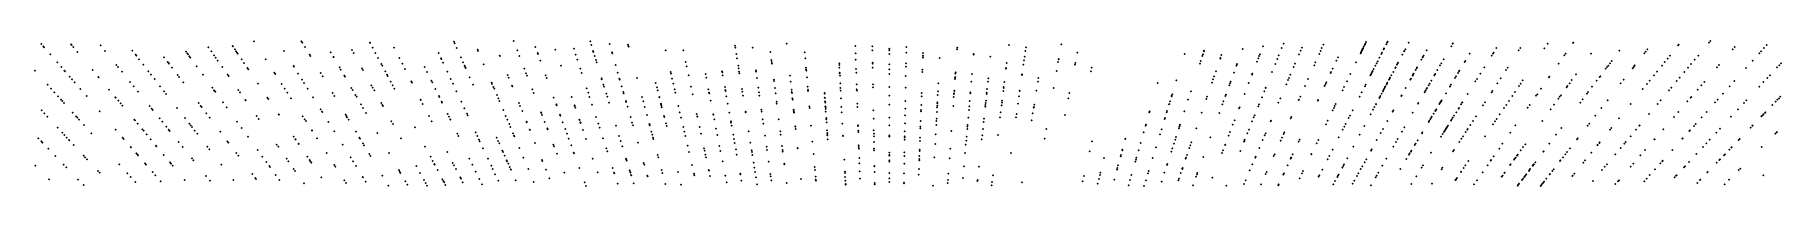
# Model space of a CAD drawing. Header units: metres. Extents: x -4327 to 4266, y -3886 to 3992.
# Drawn here: x -1037 to 1082, y 1012 to 1188 of the extents above; entities that cross this region are included whole.
import ezdxf

# ---------------------------------------------------------------- set-up
doc = ezdxf.new("R2010")
doc.units = ezdxf.units.M

msp = doc.modelspace()

# ---------------------------------------------------------------- linework, layer by layer
for p in [(-771, 1187.24, 2456.56), (-713.42, 1187.33, 2462.38), (-528.42, 1186.84, 2461.15), (-455.88, 1187.6, 2458.38), (-362.97, 1187.23, 2481.53), (604.76, 1186.91, 2079.7), (996.39, 1187.45, 2467.2), (-1029.28, 1184.06, 2506.18), (-1026.62, 1180.99, 2478.61), (-1025.72, 1179.96, 2482.43), (-1018.17, 1171.27, 2488.17), (-993.16, 1183.6, 2447.33), (-992.49, 1182.8, 2407.69), (-990.32, 1180.22, 2452.17), (-985.22, 1174.14, 2401.57), (-957.27, 1182.13, 2421.06), (-951.7, 1175.25, 2424.54), (-918.58, 1175.73, 2430.3), (-914.79, 1170.88, 2393.84), (-913.92, 1169.77, 2409.12), (-880.06, 1167.88, 2396.58), (-853.57, 1174.84, 2448.5), (-851.99, 1172.66, 2493.28), (-850.93, 1171.21, 2544.2), (-849.41, 1169.12, 2457.9), (-848.25, 1167.52, 2415.19), (-826.26, 1180.02, 2474.77), (-822.9, 1175.22, 2483.37), (-819.46, 1170.32, 2426.95), (-817.4, 1167.36, 2442.11), (-796.96, 1181.55, 2470.08), (-796.65, 1181.08, 2462.89), (-794.18, 1177.42, 2436.84), (-792.71, 1175.24, 2472.44), (-791.6, 1173.6, 2472.12), (-790.74, 1172.33, 2441.56), (-734.51, 1175.46, 2492.53), (-712.47, 1185.76, 2459.11), (-709.2, 1180.31, 2466.68), (-703.65, 1171.08, 2472.67), (-702.69, 1169.47, 2507.91), (-677.79, 1173.96, 2495.03), (-674.56, 1168.37, 2499.38), (-674.5, 1168.27, 2499.16), (-652.2, 1176.6, 2502.02), (-650.16, 1172.92, 2497.47), (-630.37, 1185.55, 2494.03), (-630.23, 1185.29, 2496.74), (-627.05, 1179.32, 2503.77), (-623.77, 1173.14, 2480.86), (-620.5, 1166.99, 2467.86), (-600.98, 1179.49, 2474.97), (-594.69, 1167.14, 2474.98), (-547.02, 1173.08, 2481.46), (-544.02, 1166.65, 2487.68), (-543.66, 1165.88, 2446.68), (-527.42, 1184.6, 2479.39), (-524.87, 1178.89, 2467.42), (-519.94, 1167.81, 2473.73), (-519.9, 1167.71, 2434.32), (-499.68, 1177.17, 2458.26), (-499.04, 1175.65, 2438.81), (-472.7, 1169.96, 2471.51), (-472.5, 1169.47, 2483.84), (-451.57, 1176.38, 2438.41), (-448.86, 1169.32, 2473.17), (-429.65, 1180.45, 2470.45), (-426.9, 1172.89, 2454.63), (-426.52, 1171.86, 2492.71), (-405.25, 1176.93, 2474.57), (-382.81, 1178.17, 2469.45), (-380.51, 1171.1, 2478.19), (-361.61, 1182.79, 2445.52), (-359.43, 1175.63, 2477.52), (-359.05, 1174.39, 2464.76), (-357.51, 1169.35, 2467.66), (-339.54, 1184.13, 2458.95), (-336.64, 1174.01, 2468.1), (-336.23, 1172.59, 2485.55), (-317.06, 1183.28, 2465.43), (-316.57, 1181.44, 2441.51), (-316.36, 1180.68, 2466.76), (-271.56, 1176.27, 2453.04), (-249.99, 1176.13, 2470.42), (-187.21, 1182.01, 2455.38), (-186.84, 1179.69, 2457.36), (-185.58, 1171.74, 2461.26), (-184.74, 1166.38, 2450), (-165.79, 1179.65, 2461.11), (-144.2, 1174.38, 2441.11), (-124.47, 1184.28, 2446.59), (-102.69, 1173.74, 2461.55), (-102.05, 1166.46, 2466.97), (-41.26, 1181.67, 2425.94), (-41.26, 1181.61, 2452.92), (-41.26, 1181.59, 2442.66), (-40.95, 1172.61, 2454.75), (-20.62, 1181.22, 2427.26), (-20.62, 1181.09, 2457.59), (-20.53, 1176.08, 2450.57), (0, 1178.27, 2458.2), (0, 1177.86, 2430.09), (0, 1176.32, 2430.28), (0, 1171.82, 2482.86), (20.48, 1173.27, 2431.11), (20.6, 1180.12, 2455.56), (40.77, 1167.41, 2454.18), (40.84, 1169.54, 2431.27), (40.85, 1169.67, 2458.92), (40.96, 1172.87, 2451.85), (61.15, 1166.81, 2427.44), (82.35, 1177.6, 2459.36), (82.48, 1179.56, 2439.54), (102.46, 1171.09, 2480.26), (102.53, 1171.91, 2437.19), (122.81, 1168.42, 2434.04), (145.2, 1182.58, 2447.94), (164.26, 1168.75, 2438.38), (165.18, 1175.33, 2462.38), (165.81, 1179.79, 2457.99), (205.55, 1165.74, 2445.59), (208.67, 1183.4, 2451.87), (228.13, 1173.63, 2459.83), (358.31, 1171.97, 2092.25), (379.98, 1169.46, 2073.28), (380.57, 1171.27, 2073.9), (381.76, 1174.94, 2101.23), (382.12, 1176.03, 2095.33), (401.55, 1166.18, 2097.78), (401.84, 1167.03, 2094.07), (403.04, 1170.5, 2092.48), (428.71, 1177.86, 2092.56), (447.74, 1166.39, 2090.92), (448.84, 1169.27, 2096.07), (449.69, 1171.49, 2089.69), (453.42, 1181.2, 2076.09), (471, 1165.78, 2058.07), (472.74, 1170.06, 2088.61), (476.34, 1178.98, 2083.94), (478.48, 1184.29, 2083.08), (497.2, 1171.33, 2085.43), (499.13, 1175.88, 2083.29), (500.73, 1179.65, 2059.6), (521.72, 1171.79, 2071.53), (523.38, 1175.53, 2085.76), (524.93, 1179.01, 2084.29), (526.79, 1183.19, 2071.43), (544.55, 1167.8, 2083.5), (571.99, 1172.76, -141.82), (572.29, 1173.37, -159.93), (572.52, 1173.84, -165.78), (572.56, 1173.92, -165.07), (572.82, 1174.46, -170.22), (573.28, 1175.4, -166.01), (573.84, 1176.54, -163.99), (573.99, 1176.86, -161.13), (574.67, 1178.24, -138.87), (574.7, 1178.31, -172.23), (574.98, 1178.88, 2092.68), (575.85, 1180.67, 2065.7), (576.8, 1182.61, -156.1), (577.16, 1183.35, 2062.91), (577.73, 1184.52, 2060), (578.54, 1186.19, -172.65), (594.71, 1167.19, 2067.42), (597.07, 1171.81, 2065.61), (597.82, 1173.28, -127.88), (600.01, 1177.58, 2060.88), (600.31, 1178.18, -125.5), (600.49, 1178.53, -124.09), (603.06, 1183.57, -125.35), (604.01, 1185.44, -113.11), (622.61, 1170.96, -106.92), (624.71, 1174.91, -104.36), (624.89, 1175.25, 2098.16), (626.09, 1177.5, 2059.71), (630.48, 1185.76, 2056.9), (647.2, 1167.57, 2099.24), (647.47, 1168.06, 2077.52), (648.51, 1169.95, 2111.14), (652.06, 1176.34, 2050.21), (681.96, 1181.19, 2037.65), (683.69, 1184.19, 2089.33), (684.08, 1184.86, 2093), (704.42, 1172.34, 2094.79), (731.04, 1169.91, 2051.26), (732.58, 1172.38, 2089.89), (733.33, 1173.58, 2055.28), (736.73, 1179.02, 2067.24), (763.74, 1176.06, 2041.54), (765.84, 1179.29, 2076.13), (795.07, 1178.74, 2069.97), (798.83, 1184.31, 2043.73), (819.28, 1170.05, 2101.53), (820.88, 1172.34, 2083.58), (829.85, 1185.15, 2089.19), (830.13, 1185.55, 2068.14), (851.64, 1172.18, 2498.54), (886.13, 1175.93, 2488.81), (916.18, 1172.66, 2450.84), (917.79, 1174.71, 2488.68), (920.01, 1177.56, 2488.55), (944.48, 1166.34, 2456.59), (947.36, 1169.89, 2503.8), (957.32, 1182.19, 2477.81), (958.05, 1183.1, 2470.63), (981.68, 1169.92, 2445.55), (994.87, 1185.64, 2457.47), (1023.49, 1177.39, 2486.05), (1026.03, 1180.32, 2450.46), (1055.79, 1172.57, 2490.2), (1057.97, 1175, 2453.7), (1061.59, 1179.01, 2506.9), (1064.87, 1182.66, 2449.11), (-1036.89, 1151.58, 2481.39), (-1009.75, 1161.58, 2491.73), (-1004.9, 1156.01, 2452.76), (-1001.07, 1151.6, 2446.38), (-1000.24, 1150.64, 2520.22), (-994.84, 1144.43, 2485.15), (-966.88, 1152.28, 2417.48), (-937.99, 1158.32, 2421.85), (-936.22, 1156.14, 2388.01), (-931.39, 1150.17, 2396.02), (-910.57, 1165.47, 2438.83), (-905.46, 1158.93, 2398.5), (-899.15, 1150.86, 2408.26), (-895.82, 1146.6, 2450.28), (-875.67, 1162.05, 2387.56), (-874.71, 1160.78, 2417.46), (-874.3, 1160.23, 2553.11), (-870.38, 1155.04, 2453.74), (-863.7, 1146.16, 2431.85), (-840.55, 1156.92, 2438.34), (-833.03, 1146.57, 2459.37), (-814.95, 1163.87, 2462.5), (-809.39, 1155.92, 2461.16), (-803.09, 1146.93, 2482.64), (-801.75, 1145.01, 2484.82), (-786.09, 1165.42, 2464.23), (-783.08, 1160.96, 2467.29), (-778.96, 1154.86, 2482.64), (-777.72, 1153.01, 2456.63), (-756.68, 1165.18, 2485.57), (-746.19, 1149.04, 2511.9), (-745.29, 1147.65, 2473.45), (-723.05, 1157.13, 2479.06), (-722.55, 1156.32, 2512.91), (-717.43, 1148.13, 2495.11), (-690.26, 1148.78, 2508.99), (-687.77, 1144.64, 2480.38), (-667.12, 1155.49, 2501.12), (-665.68, 1152.99, 2479.41), (-661.47, 1145.7, 2473.43), (-639.98, 1154.56, 2477.8), (-638.72, 1152.29, 2485.97), (-616.67, 1159.8, 2468.8), (-615.46, 1157.52, 2470.46), (-611.78, 1150.58, 2475.18), (-609.75, 1146.78, 2453.99), (-608.85, 1145.08, 2453.59), (-591.16, 1160.22, 2463.54), (-587.82, 1153.67, 2456.11), (-563.76, 1155.87, 2475.37), (-560.88, 1149.97, 2462.72), (-541.47, 1161.19, 2486.01), (-536.4, 1150.32, 2466.04), (-517.26, 1161.78, 2447.86), (-515.41, 1157.62, 2478.61), (-515.22, 1157.21, 2461.14), (-514.45, 1155.47, 2450.88), (-514.09, 1154.67, 2423.17), (-492.12, 1159.37, 2473.55), (-463.18, 1146.41, 2468.11), (-442.94, 1153.9, 2463.86), (-440.75, 1148.19, 2481.99), (-439.74, 1145.56, 2483.11), (-423.5, 1163.56, 2468.33), (-417.14, 1146.09, 2468.09), (-398.56, 1157.51, 2473.93), (-378.53, 1165, 2478.85), (-374.96, 1154, 2465.6), (-373.29, 1148.86, 2471.59), (-356.05, 1164.6, 2474.57), (-355.18, 1161.74, 2482.16), (-332.14, 1158.31, 2451.9), (-329.55, 1149.28, 2459.83), (-265.46, 1149.85, 2482.82), (-264.98, 1147.77, 2464.45), (-247, 1162.03, 2478.49), (-245.9, 1156.85, 2433.3), (-243.55, 1145.82, 2437.09), (-223.04, 1147.45, 2466.26), (-202.94, 1150.9, 2455.31), (-202.67, 1149.37, 2462.42), (-202.04, 1145.84, 2458.31), (-183.38, 1157.82, 2442.23), (-182.85, 1154.48, 2455.76), (-182.22, 1150.48, 2471.52), (-181.86, 1148.23, 2487.77), (-161.88, 1151.83, 2436.89), (-161.68, 1150.38, 2461.38), (-143.01, 1164.7, 2431.11), (-142.7, 1162.19, 2442.87), (-142.43, 1160, 2465.81), (-120.4, 1145.54, 2454.41), (-101.08, 1155.4, 2460.89), (-100.9, 1153.25, 2473.78), (-100.76, 1151.69, 2473.95), (-60.81, 1160.41, 2462.06), (-60.71, 1158.37, 2464.69), (-60.55, 1155.36, 2465.27), (-60.23, 1149.25, 2466.2), (-60.18, 1148.22, 2467.51), (-60.03, 1145.48, 2461.62), (-40.68, 1164.83, 2448.77), (-40.29, 1153.73, 2463.41), (-40.13, 1149.25, 2443.42), (-20.27, 1161.11, 2436.39), (-20.25, 1160.17, 2486.59), (-20.16, 1155.07, 2472.14), (0, 1159.38, 2439.24), (0, 1153.05, 2470.96), (0, 1147.73, 2456.06), (19.99, 1145.2, 2440.6), (20.19, 1156.41, 2471.51), (20.25, 1160.29, 2448.41), (40.16, 1149.99, 2438.1), (40.25, 1152.65, 2436.84), (80.27, 1147.98, 2431.42), (80.4, 1149.71, 2469.83), (100.41, 1147.72, 2458.43), (141.67, 1153.81, 2466.54), (141.8, 1154.89, 2461.88), (142.56, 1161.07, 2461.14), (161.13, 1146.52, 2456.59), (161.25, 1147.32, 2447.91), (162.84, 1158.67, 2458.25), (163.62, 1164.23, 2452.79), (202.96, 1151.06, 2466.03), (204.91, 1162.08, 2468.73), (205.5, 1165.46, 2438.22), (225.27, 1158.91, 2466.51), (225.68, 1161.02, 2464.1), (244.61, 1150.8, 2447.68), (245.58, 1155.38, 2410.11), (376.99, 1160.25, 2080.15), (378, 1163.36, 2096.2), (394.14, 1144.66, 2069.4), (396.31, 1150.96, 2067.81), (418.21, 1149.01, 2111.22), (421.31, 1157.54, 2105.65), (421.99, 1159.41, 2075.16), (422.1, 1159.7, 2104.3), (440.16, 1146.65, 2068.31), (440.66, 1147.96, 2070.67), (446.23, 1162.47, 2089.06), (464.62, 1149.98, 2065.47), (468.51, 1159.61, 2059.78), (486.73, 1146.66, 2089.92), (490.63, 1155.86, 2073.12), (492.36, 1159.94, 2072.77), (515.63, 1158.12, 2072.53), (517.16, 1161.57, 2071.09), (535.61, 1148.62, 2066.88), (535.63, 1148.67, 2087.35), (536.25, 1150, 2066.83), (538.13, 1154.03, 2091.94), (542.59, 1163.58, 2073.45), (559.67, 1147.49, 2059.36), (566.56, 1161.63, 2074.61), (583.97, 1146.1, -145.49), (584.44, 1147.03, 2081.59), (585.27, 1148.65, -175.09), (585.98, 1150.04, -171), (586.14, 1150.37, -168.18), (586.5, 1151.08, -163.99), (586.58, 1151.24, -162.58), (587.88, 1153.78, -153.62), (589.83, 1157.6, -173.57), (591.36, 1160.61, -141.58), (592.54, 1162.93, -149.79), (609.37, 1146.05, -105.36), (611.51, 1150.07, -95.01), (614, 1154.77, 2074.08), (614.48, 1155.66, -141.54), (616.08, 1158.69, -130.33), (617.06, 1160.53, -118.97), (617.45, 1161.25, -115.43), (635.06, 1145.67, -126.49), (635.45, 1146.38, -125.85), (635.77, 1146.96, 2072.15), (636.35, 1148, -119.53), (638.83, 1152.49, 2069.62), (639.93, 1154.46, 2068.18), (640.54, 1155.57, -109.42), (645.82, 1165.08, 2079.7), (661.61, 1145.94, -109.59), (661.98, 1146.59, -109.65), (662.63, 1147.71, -106.12), (665.26, 1152.27, 2092.28), (668.5, 1157.88, 2055.12), (670, 1160.47, 2094.54), (672.71, 1165.16, 2070.52), (687.79, 1144.68, 2074.9), (690.29, 1148.84, 2060.15), (691.53, 1150.91, 2056.49), (691.99, 1151.66, 2097.6), (698.29, 1162.15, 2076.58), (698.9, 1163.17, 2088.34), (717.32, 1147.95, 2060.97), (722.18, 1155.73, 2038.39), (748.43, 1152.49, 2094.73), (750.28, 1155.33, 2048.36), (812.36, 1160.17, 2076.48), (833.42, 1147.1, 2463.61), (862.74, 1144.9, 2468.99), (869.6, 1153.99, 2463.79), (871.07, 1155.95, 2499.11), (872.5, 1157.85, 2484.43), (874.59, 1160.61, 2465.59), (876.73, 1163.46, 2493.35), (901.97, 1154.47, 2476.33), (903.25, 1156.11, 2461.43), (904.12, 1157.22, 2463.79), (904.69, 1157.95, 2502.45), (927.92, 1145.88, 2476.84), (931.7, 1150.56, 2486.93), (937.58, 1157.81, 2468.8), (941.1, 1162.16, 2450.79), (965, 1150.04, 2506.26), (969.41, 1155.3, 2474.66), (972.99, 1159.56, 2468.62), (977.51, 1164.95, 2435.16), (1004.47, 1155.51, 2469.66), (1007.12, 1158.56, 2467.15), (1039.91, 1154.94, 2470.59), (1047.73, 1163.62, 2492.18), (1068.69, 1146.03, 2476.06), (1077.52, 1155.5, 2469.6), (1080.08, 1158.24, 2484.41), (1082.28, 1160.6, 2459.77), (-1021.57, 1134.57, 2492.9), (-1017.32, 1129.85, 2507.02), (-1013.23, 1125.31, 2454.48), (-991.98, 1141.14, 2450.87), (-988.8, 1137.48, 2467.04), (-981.72, 1129.34, 2507.43), (-959.76, 1143.8, 2420.23), (-959.63, 1143.65, 2390.63), (-946.92, 1128.49, 2432.15), (-921.42, 1137.86, 2405.44), (-917.07, 1132.49, 2438.8), (-911.96, 1126.18, 2443.34), (-891.74, 1141.37, 2588), (-884.99, 1132.74, 2393.82), (-880.06, 1126.43, 2428.25), (-877.63, 1123.31, 2534.07), (-862.11, 1144.06, 2454.85), (-856.96, 1137.23, 2434.08), (-821.68, 1130.95, 2485.04), (-819.41, 1127.82, 2453.05), (-818.37, 1126.39, 2471.86), (-818.07, 1125.98, 2464.68), (-790.02, 1128.27, 2464.18), (-788.04, 1125.44, 2473.83), (-766.04, 1135.71, 2466.62), (-737.4, 1135.5, 2505.02), (-733.66, 1129.74, 2482.59), (-730.5, 1124.88, 2510.98), (-712.85, 1140.8, 2498.65), (-710.36, 1136.81, 2480.17), (-705.86, 1129.6, 2477.36), (-675.71, 1124.56, 2482.1), (-660.62, 1144.23, 2473.49), (-652.74, 1130.59, 2482.97), (-651.39, 1128.24, 2468.01), (-628.52, 1133.89, 2475.58), (-626.91, 1130.97, 2456.15), (-626.89, 1130.95, 2469.15), (-625.1, 1127.71, 2455.57), (-605.16, 1138.14, 2454.9), (-602.78, 1133.67, 2455.02), (-600.78, 1129.89, 2463.17), (-580.09, 1138.5, 2446.41), (-580.01, 1138.32, 2478.9), (-579.25, 1136.84, 2449.35), (-555.71, 1139.37, 2466.28), (-554.69, 1137.29, 2458.48), (-550.86, 1129.44, 2448.07), (-532.2, 1141.31, 2459.9), (-529.69, 1135.93, 2461.52), (-525.27, 1126.44, 2491.16), (-509.13, 1143.53, 2455.05), (-505.09, 1134.45, 2458.7), (-482.66, 1137.08, 2482.66), (-482, 1135.52, 2482.67), (-480.44, 1131.84, 2444.42), (-479.5, 1129.64, 2493.64), (-461.83, 1143.06, 2447.55), (-457.87, 1133.27, 2490.49), (-457.54, 1132.45, 2488.69), (-433.31, 1128.8, 2470.49), (-431.58, 1124.31, 2470.89), (-415.93, 1142.76, 2477.92), (-367.21, 1130.17, 2451.69), (-365.45, 1124.73, 2426.39), (-349.2, 1142.17, 2460.71), (-348.89, 1141.18, 2451.76), (-346.92, 1134.71, 2461.71), (-346.12, 1132.1, 2466.35), (-343.59, 1123.82, 2448.32), (-327.46, 1141.98, 2451.01), (-327.06, 1140.59, 2461.71), (-324.7, 1132.38, 2468.02), (-322.74, 1125.52, 2435.96), (-322.32, 1124.06, 2460.24), (-306.19, 1142.71, 2475.05), (-283.4, 1136.66, 2489.12), (-282.04, 1131.22, 2470.2), (-281.14, 1127.6, 2448.45), (-263.66, 1142.05, 2469.46), (-262.19, 1135.65, 2469.52), (-260.65, 1128.98, 2461.97), (-260.6, 1128.79, 2454.6), (-259.68, 1124.79, 2442.44), (-240.67, 1132.28, 2442.31), (-222.23, 1143.29, 2460.79), (-219.45, 1129, 2457.7), (-218.69, 1125.05, 2477.22), (-218.47, 1123.93, 2478.29), (-199.57, 1131.82, 2455.89), (-198.89, 1127.96, 2472.05), (-198.7, 1126.87, 2434.77), (-178.88, 1129.39, 2453.91), (-178.36, 1126.15, 2482.15), (-160.57, 1142.5, 2465.4), (-158.94, 1130.9, 2468.37), (-158.15, 1125.3, 2445.64), (-140.06, 1140.67, 2452.32), (-139.85, 1138.96, 2455.61), (-138.8, 1130.44, 2475.85), (-138.01, 1124.02, 2447.72), (-119.62, 1138.15, 2455.95), (-118.6, 1128.42, 2448.92), (-118.31, 1125.66, 2474.69), (-118.18, 1124.42, 2475.54), (-100.04, 1143.45, 2445.81), (-99.06, 1132.23, 2456.57), (-98.75, 1128.7, 2452.42), (-98.6, 1127.06, 2452.36), (-78.64, 1124.54, 2464.69), (-78.58, 1123.81, 2463.1), (-59.54, 1136.03, 2444.79), (-59.26, 1130.7, 2447.27), (-59.25, 1130.6, 2464.66), (-59.09, 1127.51, 2447.37), (-39.63, 1134.91, 2486.45), (-39.42, 1128.8, 2437.8), (-39.36, 1127.12, 2465.82), (-19.81, 1135.02, 2453.62), (-19.75, 1131.38, 2449.25), (0, 1131.86, 2449.93), (19.74, 1131.06, 2448.56), (39.27, 1124.51, 2481.57), (59.04, 1126.47, 2473.42), (59.55, 1136.22, 2473.35), (78.61, 1124.12, 2442.6), (78.8, 1126.91, 2462.77), (78.82, 1127.13, 2470.37), (79.82, 1141.54, 2473.36), (79.92, 1142.88, 2472.73), (80, 1144.02, 2471.66), (98.35, 1124.13, 2481.48), (98.44, 1125.23, 2441.37), (99.57, 1138.1, 2437.83), (118.06, 1123.27, 2465.89), (118.23, 1124.92, 2465.96), (118.7, 1129.31, 2457.87), (119.62, 1138.09, 2484.08), (119.65, 1138.37, 2474.04), (120.07, 1142.39, 2472.16), (138.35, 1126.73, 2453.62), (138.79, 1130.39, 2440.6), (138.98, 1131.86, 2443.77), (139.71, 1137.84, 2439.3), (158.38, 1126.96, 2438.79), (158.41, 1127.13, 2428.78), (178.58, 1127.5, 2460.32), (180.3, 1138.36, 2473.4), (180.96, 1142.53, 2450.98), (199.36, 1130.65, 2401.97), (218.58, 1124.48, 2444.4), (325.88, 1136.48, 2072.49), (348.48, 1139.83, 2102.68), (366.05, 1126.57, 2068.6), (391.48, 1136.93, 2099.84), (392.95, 1141.22, 2068.34), (412.72, 1133.94, 2083.53), (413.54, 1136.2, 2082.43), (414.32, 1138.33, 2104.8), (431.14, 1123.17, 2079.86), (436.32, 1136.66, 2096.91), (455.17, 1126.6, 2103.24), (456.71, 1130.41, 2094.5), (456.88, 1130.81, 2105.81), (481.76, 1134.95, 2107.59), (484.05, 1140.35, 2091.37), (485, 1142.58, 2103.3), (504.44, 1133, 2088.51), (508.18, 1141.38, 2096.15), (528.28, 1132.9, 2091.99), (528.49, 1133.35, 2074.78), (529.48, 1135.47, 2101.94), (530.4, 1137.44, 2082.28), (550.02, 1127.71, 2086.86), (551.96, 1131.68, 2083.9), (555.4, 1138.74, 2081.48), (573.38, 1125.31, 2077.47), (577.13, 1132.68, 2070.66), (578.09, 1134.57, 2084.31), (597.41, 1123.57, 2065.17), (599.07, 1126.68, -155.62), (599.14, 1126.82, -158.46), (599.95, 1128.35, -143.84), (600.91, 1130.15, -179.53), (601.7, 1131.62, -169.09), (602.17, 1132.52, 2076.55), (603.44, 1134.91, 2078.4), (604.06, 1136.08, -174.75), (604.46, 1136.82, -168.43), (604.5, 1136.9, -167.73), (606.45, 1140.57, -110.53), (607.1, 1141.79, -159.85), (607.69, 1142.9, -155.71), (626.56, 1130.35, -128.36), (626.6, 1130.41, -119.83), (626.62, 1130.45, -121.96), (626.7, 1130.6, -130.52), (626.75, 1130.69, -116.3), (632.35, 1140.79, -98), (632.7, 1141.42, -116.69), (632.96, 1141.9, 2075.51), (649.59, 1125.13, -109.02), (649.6, 1125.13, -111.88), (650.6, 1126.87, 2078.56), (650.67, 1126.99, -124.23), (651.12, 1127.77, -120.02), (652.24, 1129.72, -111.62), (652.72, 1130.54, -93.07), (654.63, 1133.85, 2073.79), (655.65, 1135.62, 2089.64), (657.84, 1139.42, 2066.46), (675.52, 1124.25, 2074.98), (680.32, 1132.24, -107.22), (680.53, 1132.59, 2062.86), (680.61, 1132.72, 2090.62), (681.82, 1134.74, 2069.27), (686.68, 1142.82, 2064.1), (701.97, 1123.39, 2116.07), (711.41, 1138.49, 2106), (713.26, 1141.45, 2111.49), (730.86, 1125.42, 2062.66), (731.86, 1126.96, 2060.57), (737.97, 1136.38, 2107.8), (741.88, 1142.39, 2073.92), (759.28, 1125.68, 2062.41), (764.11, 1132.84, 2100.38), (766.11, 1135.8, 2098.35), (768.82, 1139.82, 2095.78), (790.92, 1129.55, 2089.52), (800.58, 1143.35, 2085.22), (801.22, 1144.26, 2052.8), (821.9, 1131.25, 2476.22), (823.06, 1132.84, 2476.54), (825.54, 1136.26, 2458.91), (828.33, 1140.09, 2498.76), (846.88, 1123.84, 2448.13), (848.13, 1125.51, 2448.66), (853, 1131.97, 2478.32), (858.55, 1139.33, 2475.62), (861.93, 1143.82, 2469.77), (887.56, 1136.02, 2473.55), (891.11, 1140.57, 2471.05), (914.37, 1129.16, 2455.89), (919.59, 1135.6, 2504.08), (922.67, 1139.41, 2450.66), (946.4, 1127.88, 2491.76), (949.07, 1131.06, 2486.4), (955.71, 1138.98, 2457.76), (959.27, 1143.21, 2451.78), (980.96, 1128.47, 2471.67), (985.57, 1133.76, 2443.97), (989.08, 1137.81, 2473.81), (1011.68, 1123.59, 2459.73), (1019.78, 1132.58, 2464.31), (1025.63, 1139.08, 2472.42), (1055.72, 1132.12, 2463.82), (1060.94, 1137.72, 2458.1), (1065.42, 1142.52, 2456.6), (-1028.8, 1103.25, 2512.13), (-1008.78, 1120.36, 2532.47), (-1005.05, 1116.22, 2498.23), (-1003.82, 1114.86, 2501.37), (-1001.56, 1112.35, 2465.16), (-974.29, 1120.8, 2467), (-958.25, 1102.34, 2503), (-939.22, 1119.32, 2394.66), (-938.74, 1118.74, 2438.06), (-935.68, 1115.1, 2371.07), (-932.99, 1111.89, 2429.14), (-930.75, 1109.22, 2447.5), (-897.79, 1108.68, 2536.03), (-895.17, 1105.45, 2410.32), (-893.93, 1103.92, 2419.02), (-864.29, 1106.24, 2476.54), (-838.27, 1112.42, 2469.8), (-835.58, 1108.85, 2490.36), (-834.54, 1107.47, 2490.46), (-808.72, 1113.1, 2474.17), (-804.31, 1107.03, 2502.29), (-781.49, 1116.08, 2501.24), (-781.15, 1115.6, 2506.67), (-754.65, 1118.81, 2509.95), (-753.59, 1117.24, 2499.89), (-726.01, 1117.96, 2482.49), (-699.4, 1119.28, 2470.84), (-690.2, 1104.55, 2477.21), (-688.6, 1102, 2481.34), (-673.47, 1120.85, 2490.32), (-647.88, 1122.17, 2448.24), (-646.61, 1119.95, 2449.88), (-641.2, 1110.58, 2455.27), (-638.69, 1106.24, 2458.73), (-616.57, 1112.32, 2451.22), (-615.32, 1110.06, 2442.98), (-614.62, 1108.81, 2483.09), (-568.86, 1116.45, 2460.86), (-568.58, 1115.9, 2476.31), (-566.21, 1111.24, 2492.93), (-546.65, 1120.79, 2475.68), (-546.14, 1119.76, 2486.89), (-543.25, 1113.83, 2440.38), (-542.7, 1112.69, 2481.32), (-519.36, 1113.76, 2476.62), (-515.67, 1105.85, 2472.57), (-476.3, 1122.1, 2490.7), (-474.58, 1118.03, 2471.42), (-473.15, 1114.68, 2464.02), (-468.56, 1103.87, 2467.25), (-449.42, 1112.35, 2471.73), (-448.03, 1108.9, 2474.37), (-445.56, 1102.79, 2474.49), (-407.25, 1118.92, 2456.64), (-404.25, 1110.66, 2428.39), (-403.77, 1109.36, 2487.3), (-385.49, 1119.54, 2473.73), (-381.98, 1109.35, 2471.94), (-381.79, 1108.79, 2484.67), (-381.11, 1106.81, 2466.3), (-363.85, 1119.82, 2480.75), (-360.73, 1110.21, 2473.37), (-342.37, 1119.85, 2453.36), (-340.25, 1112.91, 2441.59), (-319.6, 1114.57, 2460.21), (-319.35, 1113.72, 2475.81), (-317.67, 1107.86, 2441.94), (-299.96, 1119.47, 2459.08), (-298.65, 1114.56, 2497.59), (-296.75, 1107.49, 2464.06), (-279.1, 1119.43, 2461.83), (-279.09, 1119.37, 2482.82), (-277.16, 1111.62, 2455.1), (-276.89, 1110.56, 2480.96), (-276.58, 1109.29, 2453.46), (-276.08, 1107.28, 2466.55), (-255.92, 1108.51, 2434.55), (-238.65, 1122.78, 2473.92), (-216.78, 1115.26, 2434.71), (-197.58, 1120.54, 2438.34), (-196, 1111.58, 2485.74), (-177.59, 1121.24, 2457.19), (-157.58, 1121.25, 2468.46), (-155.19, 1104.25, 2484.48), (-136.8, 1114.16, 2472.08), (-136.5, 1111.69, 2466.61), (-117.52, 1118.14, 2444.05), (-117.33, 1116.35, 2454.23), (-116.05, 1104.18, 2491.85), (-115.89, 1102.6, 2466.54), (-96.95, 1108.14, 2442.64), (-96.79, 1106.31, 2463.51), (-78.24, 1118.83, 2480.75), (-78.21, 1118.39, 2486.98), (-77.94, 1114.53, 2464.04), (-77.8, 1112.57, 2466.85), (-77.5, 1108.25, 2457.28), (-77.42, 1107.12, 2458.34), (-77.26, 1104.91, 2485.91), (-77.06, 1102, 2475.72), (-58.6, 1118.15, 2483.79), (-58.05, 1107.58, 2460.32), (-38.82, 1111.58, 2474.52), (-38.67, 1107.39, 2461.6), (-19.26, 1103.34, 2465.84), (0, 1121.05, 2479.61), (0, 1110.37, 2477.56), (19.3, 1105.53, 2459.93), (19.46, 1114.63, 2483.79), (38.5, 1102.36, 2475.64), (38.54, 1103.77, 2464.33), (38.76, 1109.82, 2474.22), (39.12, 1120.35, 2483.18), (58.01, 1106.91, 2473.22), (58.12, 1108.92, 2456.14), (58.27, 1111.9, 2462.75), (58.34, 1113.14, 2454.78), (58.81, 1122.21, 2478.38), (77.53, 1108.76, 2451.29), (78.28, 1119.53, 2446.64), (78.53, 1123.09, 2465.07), (96.58, 1103.93, 2468.97), (96.97, 1108.37, 2460.93), (97.54, 1114.91, 2482.65), (116.45, 1107.91, 2442.71), (116.67, 1110, 2461.53), (116.91, 1112.36, 2463.2), (117.19, 1115.03, 2458.41), (136.25, 1109.7, 2480.14), (136.64, 1112.86, 2444.37), (136.94, 1115.28, 2478.15), (156.21, 1111.48, 2478.99), (157.45, 1120.29, 2459.27), (175.29, 1106.71, 2432.31), (175.42, 1107.58, 2466), (175.86, 1110.33, 2402.22), (217.28, 1117.81, 2423.01), (316.04, 1102.17, 2110.39), (337.13, 1102.69, 2070.87), (339.56, 1110.64, 2083.12), (339.72, 1111.18, 2068.2), (340.65, 1114.21, 2092.49), (342.54, 1120.4, 2088.02), (342.82, 1121.32, 2081.74), (343.31, 1122.92, 2076.77), (358.09, 1102.08, 2081.14), (362.69, 1116.25, 2065.29), (384.69, 1117.23, 2079.2), (385.72, 1120.22, 2074.23), (404.34, 1110.91, 2056.69), (405.53, 1114.2, 2083.77), (407.92, 1120.75, 2072.29), (408.57, 1122.55, 2088.78), (424.51, 1105.89, 2063.4), (425.04, 1107.27, 2087.03), (447.76, 1108.25, 2079.45), (448.75, 1110.7, 2078.79), (452.14, 1119.08, 2102.43), (472.34, 1112.76, 2084.6), (474.61, 1118.1, 2076.3), (496.91, 1116.08, 2098.82), (497.02, 1116.33, 2080.99), (498.71, 1120.13, 2077.68), (520.1, 1115.36, 2075), (520.48, 1116.17, 2076.5), (538.17, 1103.41, 2101.14), (539.62, 1106.38, 2098.91), (540.68, 1108.56, 2095.17), (541.88, 1111.01, 2063.6), (562.23, 1103.44, 2067.46), (570.77, 1120.19, 2085.92), (587.21, 1104.38, 2093.28), (588.81, 1107.39, 2075.77), (590.57, 1110.7, 2081.98), (590.78, 1111.1, 2090.46), (594.76, 1118.58, 2061.02), (595.35, 1119.69, 2083.4), (595.91, 1120.75, 2087.94), (610.84, 1101.98, 2093.03), (611.63, 1103.41, 2070.12), (621.34, 1120.93, 2082.48), (621.77, 1121.71, 2058.69), (641.73, 1111.5, 2085.46), (642.21, 1112.35, 2064.27), (662.61, 1102.77, -134.16), (662.87, 1103.19, -134.21), (662.89, 1103.23, -131.37), (663.7, 1104.58, -123.02), (667.57, 1111.03, -181.08), (668.39, 1112.39, -132.46), (668.77, 1113.02, -122.53), (669.04, 1113.46, -111.15), (669.22, 1113.77, -129.05), (669.4, 1114.07, -130.52), (670.26, 1115.5, -97.07), (690.8, 1105.51, -121.58), (691.23, 1106.2, -120.93), (693.97, 1110.59, 2071.81), (695.21, 1112.57, 2072.99), (695.46, 1112.97, -115.9), (720.55, 1109.56, 2075.44), (722.85, 1113.09, 2112.42), (746.13, 1106.18, 2068.19), (748.7, 1110, 2067.89), (752.03, 1114.92, 2062.24), (756.15, 1121.04, 2073.55), (774.87, 1106.63, 2064.22), (777.14, 1109.87, 2100.12), (785.05, 1121.17, 2064.21), (786.38, 1123.06, 2033.8), (802.59, 1104.67, 2477.66), (806.72, 1110.36, 2487.2), (811.89, 1117.47, 2471.17), (812.07, 1117.72, 2484.44), (813.69, 1119.94, 2470.31), (815.05, 1121.83, 2468.15), (838.62, 1112.88, 2458.27), (841.6, 1116.85, 2451.42), (864.28, 1106.23, 2492.34), (871.64, 1115.65, 2481.82), (899.77, 1111.12, 2468.61), (932.4, 1111.19, 2476.44), (936.14, 1115.65, 2502), (968.64, 1114.3, 2458.76), (972.68, 1118.94, 2487.41), (973.29, 1119.65, 2455.36), (1002.28, 1113.15, 2442.83), (1005.19, 1116.37, 2489.35), (1030.08, 1104.63, 2512.16), (1037.31, 1112.38, 2441.49), (1040.11, 1115.38, 2466.01), (1071.7, 1109.78, 2461.48), (1075.62, 1113.83, 2479.48), (1077.89, 1116.19, 2472.71), (1079.77, 1118.13, 2498.14), (1081.53, 1119.95, 2490.08), (-1025.47, 1099.68, 2513.3), (-1021.92, 1095.87, 2486.1), (-1009.46, 1082.52, 2498.76), (-991.13, 1100.77, 2472.81), (-987.06, 1096.24, 2487.2), (-985.58, 1094.6, 2480.38), (-983.46, 1092.24, 2484.29), (-977.45, 1085.57, 2481.46), (-916.36, 1092.07, 2473.89), (-916.04, 1091.69, 2436.02), (-915.57, 1091.14, 2474.88), (-912.38, 1087.33, 2438.47), (-885.61, 1093.63, 2432.81), (-882.45, 1089.74, 2451.85), (-877.36, 1083.45, 2446.97), (-854.92, 1094.24, 2471.64), (-849.56, 1087.38, 2475.07), (-848.03, 1085.43, 2480.17), (-846.24, 1083.14, 2474.92), (-828.91, 1100, 2512.2), (-824.74, 1094.47, 2483.48), (-824.67, 1094.37, 2483.26), (-791.83, 1089.86, 2512.08), (-786.11, 1081.99, 2474.45), (-767.73, 1096.44, 2482.95), (-765.4, 1093.11, 2485.14), (-741.07, 1098.67, 2487.5), (-740.84, 1098.34, 2483.47), (-711.81, 1096.09, 2466.09), (-709.57, 1092.65, 2471.37), (-708.1, 1090.39, 2472.79), (-688.23, 1101.39, 2450.63), (-680.61, 1089.2, 2459.04), (-659.74, 1097.99, 2449.26), (-658.84, 1096.49, 2452.43), (-657.98, 1095.06, 2498.87), (-656.21, 1092.12, 2485.46), (-635.19, 1100.17, 2488.21), (-604.17, 1089.95, 2484.2), (-602.37, 1086.7, 2460.03), (-575.69, 1082.72, 2484.9), (-558.68, 1096.48, 2469.91), (-555.47, 1090.18, 2472.58), (-535.99, 1098.93, 2464.08), (-534.41, 1095.71, 2466.97), (-532.8, 1092.39, 2466.28), (-532.72, 1092.24, 2486.42), (-512.68, 1099.44, 2475.21), (-511.71, 1097.36, 2480.79), (-465.41, 1096.45, 2447.27), (-463.65, 1092.3, 2455.01), (-461.3, 1086.75, 2432.37), (-459.73, 1083.05, 2451.25), (-440.25, 1089.67, 2451.89), (-439.9, 1088.79, 2463.7), (-422.69, 1101.14, 2436.81), (-422.31, 1100.14, 2482.78), (-421.46, 1097.94, 2436.52), (-418.19, 1089.43, 2486.54), (-415.15, 1081.49, 2468.44), (-399.76, 1098.33, 2466.03), (-399.19, 1096.77, 2452.15), (-396.33, 1088.9, 2472.69), (-376.11, 1092.29, 2444.25), (-375.96, 1091.87, 2467.66), (-374.87, 1088.7, 2463.99), (-374.59, 1087.9, 2462.18), (-355.93, 1095.45, 2461.32), (-353.21, 1087.08, 2442.53), (-351.65, 1082.28, 2470.23), (-331.68, 1084.88, 2469.66), (-314.06, 1095.25, 2448.64), (-312.13, 1088.52, 2451.06), (-311.17, 1085.17, 2493.34), (-294.18, 1097.9, 2470.85), (-291.17, 1086.68, 2473.97), (-290.97, 1085.91, 2447.39), (-290.79, 1085.24, 2485.07), (-273.41, 1096.6, 2460.34), (-273.09, 1095.29, 2443.34), (-271.2, 1087.73, 2447.48), (-270.36, 1084.35, 2450.45), (-254.23, 1101.2, 2460.34), (-252.67, 1094.44, 2480.82), (-250.12, 1083.38, 2448.63), (-233.59, 1098.98, 2452.94), (-232.98, 1096.1, 2489.42), (-232.95, 1095.95, 2478.24), (-230.23, 1083.17, 2478.08), (-213.51, 1098.42, 2450.07), (-213.5, 1098.35, 2464.11), (-212.37, 1092.54, 2472.55), (-210.15, 1081.11, 2464.62), (-194.06, 1100.55, 2446.88), (-192.24, 1090.24, 2477.4), (-191.92, 1088.41, 2476.86), (-191.3, 1084.9, 2468.87), (-174.5, 1101.75, 2470.88), (-174.37, 1100.94, 2454.78), (-154.84, 1101.78, 2457.36), (-153.54, 1092.47, 2465.16), (-152.83, 1087.45, 2479.18), (-134.15, 1092.55, 2459.68), (-115.78, 1101.59, 2453.56), (-115.7, 1100.78, 2451.74), (-113.92, 1083.85, 2482.3), (-113.88, 1083.52, 2448.83), (-113.6, 1080.8, 2479), (-94.93, 1085.02, 2451.71), (-76.51, 1094.11, 2468.84), (-76.48, 1093.69, 2449.87), (-76.38, 1092.36, 2450.47), (-76.15, 1089.01, 2482.85), (-57.7, 1100.98, 2478.06), (-56.99, 1087.39, 2447.46), (-37.9, 1085.24, 2447.96), (-37.86, 1084.25, 2438.55), (-19.08, 1093.14, 2464.64), (0, 1094.38, 2481.66), (0, 1085.26, 2453.71), (18.99, 1087.66, 2452.3), (19.16, 1097.53, 2481.84), (37.78, 1081.79, 2458.23), (37.84, 1083.66, 2455.22), (38.08, 1090.33, 2455.82), (56.89, 1085.53, 2450.47), (57.16, 1090.69, 2462.13), (57.3, 1093.43, 2443.11), (57.73, 1101.61, 2457.79), (94.57, 1080.95, 2449.69), (94.79, 1083.47, 2477.27), (94.97, 1085.47, 2441.93), (95.75, 1094.45, 2469.38), (113.62, 1080.98, 2446.68), (114.47, 1089.13, 2450.69), (114.9, 1093.21, 2452.69), (134.43, 1094.88, 2479.43), (135.2, 1101.08, 2475.28), (153.87, 1094.82, 2463.27), (154.47, 1099.08, 2437.18), (172.82, 1091.16, 2461.44), (174.19, 1099.81, 2488.2), (190.57, 1080.8, 2455.94), (213.43, 1097.98, 2442.03), (311.04, 1084.73, 2104.27), (311.44, 1086.11, 2098.68), (315.66, 1100.82, 2080.67), (315.77, 1101.23, 2070.73), (334.1, 1092.81, 2062.88), (334.54, 1094.23, 2062.92), (336.58, 1100.9, 2086.2), (351.49, 1081.78, 2123.84), (352.11, 1083.68, 2091.79), (352.35, 1084.42, 2090.51), (352.94, 1086.23, 2061.79), (372.43, 1081.63, 2065.07), (378.96, 1100.57, 2085.11), (379.02, 1100.74, 2053.74), (400.45, 1100.23, 2062.89), (416.89, 1086.03, 2054.81), (418.98, 1091.49, 2083.66), (440.38, 1089.99, 2060.76), (442.35, 1094.85, 2056.9), (443.39, 1097.44, 2077.48), (462.66, 1089.97, 2080.95), (463.04, 1090.86, 2061.67), (487.03, 1093.89, 2107.03), (487.75, 1095.51, 2078.36), (529.99, 1086.63, 2082.21), (531.97, 1090.71, 2074.36), (531.98, 1090.71, 2076.96), (552.12, 1083.59, 2094.53), (553.85, 1086.99, 2080.15), (557.51, 1094.18, 2101.79), (559.02, 1097.14, 2086.51), (576.62, 1084.46, 2068.31), (584.08, 1098.49, 2082.12), (604.47, 1090.5, 2089.24), (625.06, 1082.63, 2086.98), (625.19, 1082.87, 2090.02), (635.34, 1100.44, 2074.82), (654.57, 1089.38, -145.86), (655.53, 1090.98, -174.99), (656.71, 1092.96, -171.05), (657.64, 1094.49, -146.54), (657.76, 1094.69, -135.29), (658.4, 1095.76, -135.42), (658.43, 1095.8, -162.99), (660.57, 1099.37, -159.96), (660.59, 1099.41, -171.35), (675.57, 1081.14, -174.56), (675.7, 1081.34, 2066.82), (675.93, 1081.72, -167.57), (675.96, 1081.77, -174.66), (676.02, 1081.85, -168.3), (676.14, 1082.04, -162.67), (676.31, 1082.33, -169.79), (676.31, 1082.32, 2081.37), (676.9, 1083.27, -155.07), (677.96, 1084.96, -137.64), (681.65, 1090.88, 2082.5), (682.65, 1092.47, 2080.46), (683.85, 1094.39, 2079.05), (685.39, 1096.85, -133.44), (688.03, 1101.07, -128.95), (705.03, 1085.65, 2075.39), (708.29, 1090.67, 2074.89), (711.95, 1096.3, 2073.02), (732.76, 1086.36, 2083.12), (735.23, 1090.02, 2062.58), (737.09, 1092.78, 2085.33), (740.93, 1098.48, 2058.71), (759.91, 1085.27, 2065.93), (792.39, 1090.63, 2465.22), (815.46, 1082.15, 2507), (847.54, 1084.8, 2462.87), (849.47, 1087.28, 2478.01), (857.02, 1096.93, 2461.96), (876.18, 1082, 2484.49), (885.54, 1093.56, 2454.22), (910.35, 1084.92, 2476.37), (910.5, 1085.09, 2473.64), (922.19, 1099.03, 2483.37), (952.28, 1095.47, 2484.28), (957.56, 1101.55, 2467.08), (976.52, 1084.54, 2463.7), (978.64, 1086.89, 2475.19), (985.93, 1094.98, 2456.78), (991.8, 1101.51, 2486.77), (1008.31, 1081.28, 2477.37), (1021.63, 1095.56, 2445.99), (1045.33, 1082.47, 2439.16), (1047.49, 1084.71, 2471.28), (1047.76, 1084.99, 2471.92), (1058.39, 1096, 2448.68), (1059.79, 1097.45, 2443.01), (1060.76, 1098.45, 2472.16), (1062.6, 1100.35, 2461.41), (1063.13, 1100.9, 2465.64), (-1032.72, 1069.41, 2509.73), (-1029.11, 1065.67, 2485.48), (-1028.38, 1064.92, 2511.68), (-1027.79, 1064.3, 2470.02), (-1003.61, 1076.24, 2481.18), (-1001.06, 1073.5, 2465.67), (-998.22, 1070.46, 2467.85), (-995.39, 1067.43, 2507.4), (-994.97, 1066.98, 2509.49), (-989.77, 1061.4, 2474.57), (-968.53, 1075.66, 2474.21), (-938.89, 1080.07, 2486.58), (-930.39, 1070.29, 2492.27), (-929.01, 1068.7, 2488.58), (-906.47, 1080.28, 2472.05), (-905.03, 1078.58, 2468.14), (-901.33, 1074.16, 2470.55), (-896.5, 1068.4, 2492.01), (-889.99, 1060.64, 2464.44), (-889.38, 1059.92, 2491.32), (-874.58, 1080.01, 2470.44), (-873.62, 1078.83, 2452.07), (-873.26, 1078.39, 2498.53), (-862.42, 1065, 2464.34), (-842.85, 1078.8, 2500.23), (-839.86, 1074.97, 2484.93), (-811.97, 1077.52, 2486.54), (-803.21, 1065.89, 2505.16), (-802.03, 1064.33, 2504.78), (-778.4, 1071.37, 2492.26), (-743.36, 1061.63, 2478.06), (-722.73, 1071.5, 2451.69), (-720.65, 1068.4, 2444.61), (-720.6, 1068.33, 2477.11), (-716.88, 1062.82, 2480.83), (-716.64, 1062.46, 2483.31), (-700.71, 1079, 2437.27), (-700.66, 1078.92, 2456.53), (-694.53, 1069.49, 2441.53), (-673.63, 1078.04, 2450.11), (-663.55, 1061.89, 2489.31), (-647.42, 1077.48, 2482.1), (-643.11, 1070.32, 2465.59), (-642.25, 1068.88, 2479.04), (-638.89, 1063.3, 2469.44), (-637.57, 1061.1, 2441.05), (-621.24, 1076.02, 2460.03), (-592.81, 1069.46, 2467.66), (-524.33, 1075.03, 2454.03), (-523.01, 1072.33, 2475.22), (-502.05, 1076.66, 2440.75), (-500.09, 1072.44, 2454.95), (-497.88, 1067.71, 2444.14), (-496.96, 1065.73, 2474.01), (-476.6, 1070.46, 2468.78), (-474.71, 1066.22, 2472.91), (-473.41, 1063.3, 2476.63), (-456.52, 1075.49, 2472.05), (-455.34, 1072.71, 2472.65), (-455.03, 1071.98, 2439.82), (-436.34, 1079.98, 2454.1), (-436.25, 1079.75, 2439.82), (-429.88, 1063.98, 2448.7), (-414.74, 1080.43, 2469.52), (-407.65, 1061.97, 2462.18), (-406.82, 1059.8, 2443.14), (-393.31, 1080.6, 2460.82), (-391.24, 1074.93, 2447.91), (-389.15, 1069.17, 2484.07), (-386.09, 1060.77, 2446.91), (-371.71, 1079.53, 2446.72), (-367.96, 1068.64, 2449.86), (-347.55, 1069.65, 2473.29), (-327.89, 1072.48, 2473.37), (-326.01, 1066.32, 2477.11), (-323.96, 1059.64, 2465.17), (-305.13, 1064.12, 2470.03), (-288.68, 1077.37, 2449.24), (-287.71, 1073.76, 2473.15), (-286.83, 1070.47, 2472.77), (-286.36, 1068.72, 2479.6), (-248.79, 1077.61, 2471.32), (-247.56, 1072.28, 2469.93), (-244.82, 1060.42, 2457.01), (-228.49, 1074.97, 2477.44), (-208.64, 1073.34, 2461.3), (-206.08, 1060.21, 2449.18), (-189.38, 1074.04, 2476.76), (-188.43, 1068.61, 2460.61), (-187.59, 1063.87, 2446.07), (-170.72, 1077.88, 2452.94), (-168.52, 1064.02, 2483.13), (-150.75, 1072.67, 2452.7), (-132.34, 1077.86, 2484.54), (-131.85, 1073.83, 2449.73), (-130.19, 1060.31, 2458.7), (-93.22, 1065.57, 2432.73), (-75.47, 1079.31, 2457.09), (-75.25, 1076.06, 2453.33), (-75.15, 1074.73, 2439.44), (-75.04, 1073.14, 2428.66), (-74.7, 1068.31, 2461.1), (-56.22, 1072.67, 2446.59), (-56.2, 1072.29, 2442.12), (-37.68, 1078.94, 2473.68), (-37.62, 1077.27, 2458.85), (-37.05, 1061.09, 2480.58), (-18.84, 1079.06, 2450.91), (-18.77, 1075.11, 2456.46), (-18.71, 1071.73, 2478.11), (-18.59, 1064.9, 2444.01), (0, 1073.04, 2454.99), (0, 1071.86, 2459.6), (0, 1071.3, 2454.66), (18.64, 1067.87, 2461.81), (18.69, 1070.8, 2432.15), (18.71, 1072.03, 2478.8), (18.82, 1077.96, 2459.31), (37.23, 1066.24, 2462.85), (37.37, 1070.08, 2449.72), (55.69, 1062.55, 2456.19), (56.3, 1074.24, 2453.82), (56.31, 1074.39, 2428.89), (75.42, 1078.51, 2473.54), (92.88, 1061.59, 2456.3), (93.31, 1066.59, 2464.2), (93.32, 1066.61, 2424.35), (93.73, 1071.38, 2446.01), (112.28, 1068.31, 2461.3), (112.81, 1073.29, 2436.43), (131.82, 1073.57, 2467.33), (188.54, 1069.25, 2429.69), (246.06, 1065.82, 2094.3), (286.35, 1068.67, 2084.88), (286.42, 1068.93, 2079.92), (286.42, 1068.93, 2079.92), (304.98, 1063.6, 2068.69), (308.72, 1076.65, 2080.41), (328.39, 1074.13, 2091.76), (330.37, 1080.58, 2063.64), (345.33, 1062.8, 2067.58), (347.02, 1068, 2077.69), (347.97, 1070.93, 2097.05), (365.26, 1060.78, 2089.34), (366.6, 1064.69, 2088.82), (389.75, 1070.84, 2092.01), (407.37, 1061.24, 2094.97), (407.4, 1061.31, 2086.96), (407.63, 1061.92, 2090.87), (411.84, 1072.88, 2061.29), (413.52, 1077.26, 2110.1), (430.39, 1065.26, 2074.04), (430.73, 1066.09, 2086.39), (431.44, 1067.84, 2071.06), (434.52, 1075.46, 2080.5), (436.4, 1080.12, 2078.84), (453.06, 1067.35, 2095.88), (455.47, 1073.01, 2096.19), (456.59, 1075.66, 2069.36), (474.89, 1066.61, 2080.82), (476.44, 1070.11, 2084.98), (478.49, 1074.7, 2093.92), (479.32, 1076.57, 2063.16), (496.74, 1065.26, 2094.77), (497.96, 1067.88, 2094.58), (518.58, 1063.24, 2081.59), (520.59, 1067.38, 2058.22), (545.56, 1070.72, 2080.08), (550.19, 1079.8, 2081.97), (570.95, 1073.79, 2094.53), (591.6, 1067.27, 2104.28), (596.32, 1075.8, 2110.47), (598.98, 1080.6, 2109.29), (614.97, 1065.16, 2099.8), (616.91, 1068.52, 2075.16), (622.14, 1077.58, 2087.56), (637.72, 1061.35, 2100.75), (638.39, 1062.46, 2074.39), (638.82, 1063.18, 2086.12), (641.13, 1067.02, 2075.58), (646.3, 1075.62, 2092.3), (646.87, 1076.58, 2089), (669.44, 1071.33, 2095.98), (671.61, 1074.8, 2084.74), (673.19, 1077.33, 2071.78), (673.57, 1077.93, -157.12), (674.41, 1079.29, 2073.01), (675.18, 1080.52, -178), (691.72, 1065.16, 2068.75), (694.32, 1069.16, -171.02), (696.13, 1071.95, 2061.7), (699.63, 1077.33, -177.32), (701.35, 1079.98, 2069.58), (701.78, 1080.65, 2083.5), (722.98, 1071.86, 2072.84), (744.19, 1062.81, 2082.67), (753.53, 1076.16, 2096.07), (771.81, 1062.3, -101.54), (801.03, 1063, 2485.27), (809.21, 1073.85, 2504.08), (834.56, 1068.18, 2488.5), (835, 1068.75, 2489.82), (835.54, 1069.44, 2459.4), (859.44, 1061.32, 2458.97), (859.6, 1061.52, 2501.06), (861.57, 1063.96, 2497.07), (862.25, 1064.79, 2473.36), (874.48, 1079.89, 2486.01), (892, 1063.04, 2489.05), (893.8, 1065.18, 2449.9), (899.58, 1072.07, 2462.62), (906.08, 1079.82, 2455.4), (928.6, 1068.24, 2487.49), (928.67, 1068.31, 2459.5), (939.27, 1080.5, 2465.75), (962.45, 1068.91, 2508.66), (962.9, 1069.41, 2487.78), (971.04, 1078.44, 2468.25), (971.62, 1079.09, 2513.46), (991.49, 1063.25, 2469.61), (995.62, 1067.68, 2501.7), (1003.61, 1076.24, 2481.18), (1030.99, 1067.62, 2483.86), (1031.73, 1068.38, 2449.09), (1031.91, 1068.57, 2449.51), (1075.24, 1075.24, 2479.92), (1076.9, 1076.9, 2444.67), (1077.28, 1077.28, 2475.51), (-1020.55, 1056.81, 2508.15), (-1012.18, 1048.15, 2484.49), (-977.71, 1048.46, 2487.75), (-975.93, 1046.56, 2486.36), (-973.61, 1044.07, 2524.86), (-920.64, 1059.08, 2463.04), (-920.33, 1058.72, 2496.92), (-913.97, 1051.4, 2505.2), (-912.62, 1049.85, 2472.84), (-911.65, 1048.74, 2473.38), (-903.12, 1038.92, 2478.64), (-880.49, 1049.32, 2485.54), (-872.79, 1040.15, 2492.67), (-871.67, 1038.81, 2473.4), (-857.41, 1058.82, 2485.02), (-846.41, 1045.23, 2504.74), (-844.53, 1042.91, 2512.3), (-827.62, 1059.3, 2480.68), (-825.2, 1056.21, 2496.15), (-792.48, 1051.66, 2497.91), (-790.17, 1048.59, 2490.61), (-766.76, 1055.35, 2484.34), (-760.82, 1047.18, 2458.59), (-756.18, 1040.79, 2492.86), (-741.65, 1059.19, 2465.79), (-731.56, 1044.78, 2448.47), (-729.22, 1041.43, 2463.54), (-706.25, 1047.06, 2457.17), (-703.62, 1043.16, 2457.89), (-702.55, 1041.57, 2457.47), (-701.41, 1039.88, 2480.1), (-682.84, 1051.48, 2475.63), (-653.85, 1046.37, 2469.68), (-650.76, 1041.43, 2488.49), (-631.22, 1050.53, 2466.55), (-629.78, 1048.13, 2494.97), (-607.26, 1051.81, 2488.43), (-563.31, 1059.44, 2465.25), (-556.74, 1047.07, 2477.56), (-554.05, 1042.01, 2458.69), (-554.02, 1041.95, 2455.11), (-536.47, 1052.88, 2475.69), (-529.74, 1039.67, 2475.81), (-509.64, 1044.92, 2439.1), (-493.08, 1057.41, 2451.25), (-487.15, 1044.7, 2456.22), (-487.11, 1044.61, 2484.13), (-469.43, 1054.37, 2480.38), (-468.83, 1053.02, 2477.2), (-466.75, 1048.34, 2459.18), (-464.29, 1042.82, 2470.81), (-463.82, 1041.75, 2450.68), (-462.47, 1038.73, 2450.57), (-448.97, 1057.72, 2465.92), (-444.08, 1046.18, 2453), (-421.39, 1042.97, 2484.46), (-420.97, 1041.93, 2474.81), (-403.34, 1050.74, 2485.83), (-382.93, 1052.09, 2476.42), (-382.65, 1051.31, 2474.59), (-359.8, 1044.95, 2465.92), (-343.52, 1057.26, 2448.18), (-342.31, 1053.53, 2464.49), (-319.46, 1044.91, 2452.34), (-319.1, 1043.73, 2453.17), (-318.63, 1042.18, 2474.93), (-298.13, 1039.7, 2478.26), (-281.17, 1049.32, 2459.79), (-281.14, 1049.23, 2459.56), (-280.43, 1046.57, 2456.95), (-243.1, 1052.97, 2461.47), (-224.74, 1057.32, 2454.8), (-224.15, 1054.56, 2459.31), (-223.11, 1049.65, 2473.5), (-222.39, 1046.26, 2447.2), (-204.91, 1054.18, 2449.7), (-202.43, 1041.41, 2430.83), (-186.22, 1056.12, 2464.54), (-185.11, 1049.79, 2453.43), (-167.08, 1054.9, 2421.96), (-166.75, 1052.82, 2486.66), (-166.15, 1049.04, 2451.84), (-164.73, 1040.08, 2467.71), (-148.86, 1059.19, 2450.76), (-148.31, 1055.26, 2448.95), (-146.34, 1041.29, 2449.32), (-129.58, 1055.38, 2461.94), (-129.33, 1053.3, 2464.48), (-127.52, 1038.54, 2459.42), (-111.19, 1057.87, 2448.15), (-111.14, 1057.38, 2461.71), (-91.91, 1050.58, 2486.34), (-54.69, 1043.47, 2486.09), (-36.98, 1058.89, 2445.87), (-36.91, 1056.86, 2452.19), (-36.52, 1045.79, 2474.6), (-36.29, 1039.21, 2466.52), (-18.45, 1057.04, 2458.86), (-18.41, 1054.98, 2465.18), (0, 1052.06, 2465.41), (0, 1049.29, 2433.14), (0, 1048.46, 2434.86), (0, 1042.57, 2476.77), (0, 1041.17, 2462.16), (18.13, 1038.89, 2460.89), (18.29, 1048.08, 2456.44), (18.37, 1052.35, 2451.62), (36.41, 1042.73, 2459.87), (36.48, 1044.56, 2460.45), (36.6, 1048.09, 2457.59), (36.8, 1053.94, 2456.45), (36.86, 1055.55, 2463.91), (54.84, 1046.44, 2440.83), (73.08, 1045.06, 2462.41), (73.92, 1057.1, 2449.89), (92.02, 1051.75, 2459.2), (147.8, 1051.66, 2433.35), (243.25, 1053.61, 2081.37), (260.66, 1045.46, 2107.55), (280.68, 1047.52, 2065.34), (281.13, 1049.18, 2096.31), (282.62, 1054.76, 2065.91), (282.85, 1055.62, 2064.88), (298.49, 1040.97, 2081.67), (299.24, 1043.58, 2059.36), (299.99, 1046.19, 2059.06), (302.47, 1054.86, 2062.49), (319.72, 1045.75, 2071.59), (323.69, 1058.74, 2080.81), (342.26, 1053.36, 2073.48), (343.59, 1057.47, 2087.04), (359.71, 1044.67, 2068.41), (360.15, 1045.94, 2081.85), (361.25, 1049.15, 2066.43), (364.18, 1057.66, 2091.39), (380.97, 1046.7, 2063.57), (403.74, 1051.77, 2081.7), (404.89, 1054.78, 2082.23), (425.9, 1054.15, 2081.77), (444.04, 1046.09, 2062.09), (444.53, 1047.25, 2075.08), (449.04, 1057.88, 2126.3), (466.63, 1048.08, 2057.79), (467.54, 1050.1, 2069.72), (487.14, 1044.68, 2072.81), (487.69, 1045.84, 2069.8), (487.85, 1046.19, 2091.89), (489.56, 1049.86, 2101.94), (512.04, 1049.85, 2068.49), (512.26, 1050.28, 2109.46), (531.95, 1044.01, 2077.62), (534.03, 1048.1, 2112.59), (537.9, 1055.68, 2061.24), (555.83, 1045.36, 2054.53), (563.28, 1059.38, 2076.83), (576.77, 1040.51, 2069.69), (578.74, 1044.07, 2084.65), (584.61, 1054.66, 2079.41), (585.52, 1056.31, 2077.45), (603.3, 1044.95, 2072.9), (611.53, 1059.21, 2103.81), (627.48, 1044.3, 2077.35), (630.6, 1049.49, 2095.53), (631.68, 1051.3, 2107.04), (632.99, 1053.47, 2072.2), (633.54, 1054.39, 2092.18), (657.44, 1052.12, 2073.72), (684.3, 1053.72, 2100.1), (685.41, 1055.44, 2100.92), (702.87, 1042.05, 2100.96), (729.9, 1042.41, 2060.17), (730.37, 1043.08, 2084.31), (733.6, 1047.69, 2078.22), (740.19, 1057.1, 2079.05), (758.3, 1043.71, -109.68), (759.03, 1044.72, 2475.7), (759.73, 1045.68, -116.28), (760.02, 1046.08, -113.48), (761.61, 1048.27, -157.3), (762.15, 1049.01, -125.92), (762.43, 1049.4, -109.56), (762.73, 1049.81, -112.46), (766.43, 1054.91, -125.91), (769.27, 1058.8, -105.52), (783.88, 1040.25, 2474.07), (793.8, 1053.41, 2475.81), (794.13, 1053.85, -102.04), (814.14, 1042.05, -97.91), (814.58, 1042.61, -95.06), (817.67, 1046.57, 2496.17), (820.41, 1050.08, 2471.95), (822.46, 1052.7, 2468.44), (826, 1057.24, 2498.57), (842.11, 1039.91, 2475.77), (844.38, 1042.72, 2469.55), (851.91, 1052.02, 2504.58), (881.15, 1050.12, 2477.83), (887.71, 1057.93, 2493.04), (902.99, 1038.77, 2465.59), (911.64, 1048.73, 2460.76), (917.29, 1055.22, 2482.32), (935.73, 1039.23, 2476.44), (937.99, 1041.75, 2460.44), (938.49, 1042.3, 2461.74), (950.37, 1055.49, 2474.05), (970.54, 1040.77, 2466.4), (979.53, 1050.41, 2479.86), (987.36, 1058.82, 2493.42), (1004.31, 1039.99, 2468.25), (1007.43, 1043.23, 2482.13), (1008.03, 1043.84, 2471.19), (1012.93, 1048.92, 2464.71), (1014.09, 1050.12, 2461.4), (1019.65, 1055.88, 2481.06), (1022.11, 1058.43, 2477.8), (1022.16, 1058.47, 2490.26), (1058.77, 1058.77, 2456.94), (-1036.45, 1036.45, 2474.46), (-1019.74, 1019.74, 2486.86), (-1001.99, 1037.59, 2478.01), (-998.75, 1034.24, 2482.45), (-984.45, 1019.43, 2465.47), (-960.43, 1029.93, 2474.89), (-958.38, 1027.74, 2463.36), (-934.4, 1037.76, 2488.74), (-924.82, 1027.11, 2495.01), (-920.71, 1022.55, 2477.55), (-901.9, 1037.52, 2513.92), (-894.15, 1028.6, 2505.27), (-890.72, 1024.66, 2469.94), (-884.36, 1017.34, 2494.02), (-869.71, 1036.48, 2513.18), (-855.1, 1019.07, 2477.43), (-829.08, 1023.83, 2482.6), (-824.4, 1018.05, 2488.23), (-810.68, 1037.63, 2484.65), (-796.11, 1018.97, 2462.65), (-773.16, 1026.02, 2469.57), (-769.59, 1021.29, 2454.9), (-768.77, 1020.19, 2495.28), (-752.56, 1035.81, 2461.14), (-751.78, 1034.74, 2498.4), (-744.58, 1024.82, 2497.91), (-740.38, 1019.04, 2473.78), (-722.75, 1032.19, 2481.39), (-721.2, 1029.97, 2482.76), (-689.4, 1022.08, 2467.67), (-673.6, 1037.25, 2462.07), (-672.26, 1035.19, 2490.95), (-661.32, 1018.34, 2474.1), (-647.29, 1035.89, 2488.92), (-639.01, 1022.63, 2480.97), (-638.58, 1021.93, 2462.18), (-615.45, 1024.29, 2475.69), (-595.16, 1030.85, 2479.87), (-594.1, 1029.02, 2478.94), (-593.24, 1027.53, 2458.13), (-587.39, 1017.39, 2485.61), (-574.16, 1035.82, 2484.69), (-569.44, 1027.29, 2474.65), (-564.83, 1018.97, 2486.05), (-551.99, 1038.15, 2480.72), (-551.74, 1037.68, 2479.59), (-548.14, 1030.9, 2487.9), (-542.27, 1019.86, 2440.46), (-541.17, 1017.79, 2442.39), (-528.15, 1036.55, 2461.43), (-525.93, 1032.2, 2461.52), (-520.72, 1021.96, 2464.96), (-519.96, 1020.48, 2464.91), (-505.96, 1037.38, 2491.11), (-501.95, 1029.14, 2467.8), (-497.59, 1020.21, 2481.74), (-483.18, 1036.17, 2474.66), (-481.33, 1032.22, 2475.85), (-478.34, 1025.81, 2474.69), (-474.66, 1017.91, 2477.02), (-460.66, 1034.66, 2469.14), (-459.42, 1031.87, 2455.41), (-459.18, 1031.35, 2479.04), (-453.41, 1018.38, 2447.87), (-438.15, 1032.22, 2480.29), (-416.68, 1031.32, 2481.89), (-412.51, 1020.99, 2475.1), (-394.58, 1027.91, 2463.93), (-376.19, 1033.59, 2461.42), (-354.02, 1028.14, 2469.44), (-335.85, 1033.65, 2442.89), (-333.98, 1027.9, 2476.42), (-333.65, 1026.88, 2462.98), (-315.14, 1030.78, 2437.02), (-314.46, 1028.54, 2435.32), (-314.19, 1027.68, 2491.91), (-313.42, 1025.16, 2456.26), (-313.18, 1024.36, 2465.35), (-297.46, 1037.38, 2440), (-293.63, 1024.02, 2466.53), (-293.55, 1023.74, 2465.84), (-293.41, 1023.23, 2483.22), (-276.29, 1031.12, 2445.95), (-275.34, 1027.58, 2433.91), (-256.43, 1028.48, 2476.44), (-239.4, 1036.97, 2453.09), (-237.04, 1026.71, 2488.07), (-236.96, 1026.37, 2472.19), (-236.57, 1024.71, 2479.44), (-219.19, 1031.23, 2433.71), (-219, 1030.29, 2464.61), (-217.65, 1023.95, 2460.57), (-199.08, 1024.18, 2482.4), (-180.99, 1026.45, 2479.87), (-180.85, 1025.64, 2462.85), (-179.5, 1017.98, 2466.94), (-163.77, 1034.03, 2449.66), (-162.91, 1028.57, 2470.21), (-161.89, 1022.1, 2477.29), (-144.24, 1026.35, 2443.53), (-143.83, 1023.44, 2477.86), (-143.16, 1018.65, 2481.49), (-127.44, 1037.88, 2484.14), (-127.42, 1037.76, 2439.1), (-107.22, 1020.17, 2474.56), (-90.51, 1034.54, 2467.09), (-90.2, 1031, 2469.94), (-89.5, 1022.93, 2477.1), (-89.17, 1019.21, 2471.89), (-89.09, 1018.26, 2454.42), (-53.94, 1029.18, 2459.56), (-53.93, 1029.03, 2493.47), (-53.85, 1027.56, 2474.6), (-53.59, 1022.54, 2477.76), (-53.36, 1018.25, 2467.36), (-35.95, 1029.59, 2466.22), (-35.64, 1020.57, 2463.48), (-18.08, 1035.79, 2442.38), (-18.08, 1035.54, 2486.96), (-17.96, 1028.71, 2478.16), (0, 1027.32, 2478.26), (0, 1021.1, 2455.67), (17.93, 1027.16, 2478.26), (35.8, 1025.23, 2448.26), (36.05, 1032.29, 2446.38), (71.26, 1019.07, 2471.98), (71.26, 1019, 2487.16), (71.78, 1026.48, 2444.51), (89.36, 1021.41, 2469.62), (90.59, 1035.4, 2465.37), (106.97, 1017.71, 2487.76), (107.09, 1018.87, 2486.73), (108.8, 1035.17, 2413.63), (125.79, 1024.48, 2437.19), (234.87, 1017.35, 2072.89), (236.35, 1023.73, 2077.42), (254.37, 1020.21, 2081.79), (255.55, 1024.95, 2074.55), (256.22, 1027.63, 2099.77), (273.16, 1019.44, 2067.16), (276.36, 1031.39, 2074.59), (276.89, 1033.38, 2098.25), (277.75, 1036.58, 2085.04), (292.13, 1018.78, 2106.96), (293.9, 1024.96, 2068.9), (311.36, 1018.42, 2088.67), (314.03, 1027.13, 2086.82), (314.86, 1029.87, 2095.18), (333.96, 1027.84, 2077.45), (337, 1037.17, 2055.07), (337.35, 1038.27, 2070.86), (350.74, 1018.62, 2076.41), (351.42, 1020.6, 2083.21), (353.8, 1027.51, 2086.17), (355.43, 1032.24, 2057.28), (355.71, 1033.07, 2069.83), (355.87, 1033.52, 2057.12), (372.32, 1022.94, 2095.35), (373.35, 1025.78, 2073.45), (373.93, 1027.37, 2082.16), (392.15, 1021.58, 2075.73), (432.4, 1018.66, 2088.14), (437.5, 1030.69, 2096.19), (440.56, 1037.9, 2105.33), (456.87, 1026.14, 2094.58), (457.96, 1028.59, 2083.19), (478.13, 1025.35, 2068.87), (478.23, 1025.57, 2090.93), (478.94, 1027.1, 2088.6), (483.37, 1036.59, 2099.69), (497.87, 1020.79, 2084.98), (500.86, 1026.92, 2081.26), (502.23, 1029.72, 2081.54), (521.27, 1023.05, 2072.72), (521.98, 1024.45, 2088.99), (525.54, 1031.42, 2068.35), (541.05, 1017.58, 2091.21), (543.64, 1022.43, 2085.02), (544.51, 1024.08, 2067.09), (545.16, 1025.29, 2066.89), (549.62, 1033.69, 2113.4), (550.85, 1036, 2077.85), (551.96, 1038.09, 2079.38), (564.37, 1018.15, 2085.33), (567.46, 1023.73, 2059.64), (569.34, 1027.11, 2056), (572.24, 1032.34, 2053.44), (573.93, 1035.39, 2051.72), (590.17, 1022.2, 2053.44), (591.28, 1024.14, 2102.21), (593.31, 1027.64, 2080.09), (598.4, 1036.47, 2074.24), (620.28, 1032.32, 2071.61), (639.5, 1023.41, 2094.17), (646.04, 1033.87, 2104.95), (647.71, 1036.55, 2107.74), (670.21, 1032.04, 2103.49), (671.36, 1033.81, 2073.22), (671.36, 1033.81, 2073.22), (687.15, 1018.74, 2092.64), (687.6, 1019.41, 2070.67), (687.84, 1019.77, 2081.74), (688.9, 1021.34, 2105.86), (693.89, 1028.73, 2094.81), (694.02, 1028.92, 2087.41), (696.94, 1033.26, 2093.6), (699.14, 1036.51, 2089.81), (713.2, 1018.56, 2075.83), (719.99, 1028.25, 2069.87), (726, 1036.83, 2100.05), (743.24, 1022.98, 2479.99), (744.22, 1024.33, 2473.25), (746.37, 1027.29, 2483.73), (746.64, 1027.66, 2454.82), (753.47, 1037.06, -128.02), (754.16, 1038.01, -106.97), (767.82, 1018.93, 2452.49), (768.25, 1019.5, -153.56), (769.15, 1020.69, 2450.21), (770.53, 1022.52, -135.63), (770.66, 1022.7, -133.53), (771.18, 1023.4, -137.16), (771.76, 1024.15, -117.48), (771.77, 1024.18, -130.19), (772.95, 1025.73, 2478.77), (776.16, 1029.99, -130.22), (776.36, 1030.26, 2479.77), (776.71, 1030.73, -131.02), (777.25, 1031.44, 2443.42), (777.36, 1031.59, -105.56), (777.76, 1032.12, -126.22), (780.96, 1036.37, 2474.65), (781.02, 1036.45, -124.6), (781.8, 1037.48, -113.3), (782.22, 1038.04, 2446.12), (797.43, 1020.67, 2450.5), (801.4, 1025.74, -112.09), (801.78, 1026.24, 2460.62), (804.64, 1029.89, -106.09), (806.2, 1031.89, 2457.94), (829.12, 1023.88, -99.71), (829.35, 1024.16, -94.68), (831.18, 1026.42, 2466.1), (853.94, 1017.69, 2467.61), (865.09, 1030.98, 2509.66), (868.37, 1034.88, 2457.68), (871.04, 1038.06, 2494.15), (884.31, 1017.29, 2455.34), (885.47, 1018.62, 2477.74), (899.65, 1034.93, 2494.7), (899.69, 1034.97, 2472.39), (916.13, 1017.46, 2490.76), (919.02, 1020.68, 2460.35), (922.94, 1025.03, 2470.83), (929.16, 1031.94, 2471.64), (953.3, 1022.29, 2481.66), (954.92, 1024.03, 2442.07), (955.37, 1024.51, 2461.85), (964.51, 1034.31, 2454.17), (965.54, 1035.41, 2472.34), (983.87, 1018.82, 2454.7), (984.29, 1019.27, 2468.19), (992.81, 1028.09, 2464.58), (993.12, 1028.41, 2509.31), (1019.12, 1019.12, 2463.64), (1019.22, 1019.22, 2488.73), (1030.86, 1030.86, 2485.79), (1032.78, 1032.78, 2496.65), (1060.83, 1024.43, 2524), (-977.92, 1012.66, 2455.3), (-915.14, 1016.36, 2500.98), (-710.48, 1014.67, 2465.87), (-659.35, 1015.31, 2476.99), (-635.42, 1016.89, 2484.25), (-608, 1011.88, 2466.29), (-585.02, 1013.29, 2451.33), (-562.69, 1015.11, 2469.62), (-560.89, 1011.88, 2454.78), (-540.18, 1015.94, 2455.26), (-538.63, 1013.01, 2455.16), (-517.63, 1015.91, 2482.15), (-494.44, 1013.76, 2466.05), (-431.45, 1016.44, 2481.95), (-369.86, 1016.19, 2459.51), (-368.19, 1011.6, 2455.65), (-329.61, 1014.42, 2451.24), (-310.28, 1014.88, 2468.27), (-271.73, 1014.11, 2471.5), (-252.61, 1013.18, 2473.09), (-197.49, 1016.01, 2466.37), (-160.53, 1013.53, 2479.28), (-124.66, 1015.29, 2467.63), (-53.15, 1014.15, 2453.64), (-53.1, 1013.25, 2470.51), (-17.72, 1015.27, 2468.57), (-17.69, 1013.73, 2468.66), (0, 1016.56, 2471.34), (17.72, 1014.99, 2441.36), (17.73, 1015.55, 2469.26), (53.03, 1011.83, 2482.44), (71, 1015.42, 2474.58), (71, 1015.31, 2489.75), (124.32, 1012.53, 2430.87), (124.83, 1016.65, 2440.79), (160.9, 1015.9, 2232.72), (252.88, 1014.27, 2083.76), (290.35, 1012.56, 2085.58), (309.3, 1011.66, 2091.7), (330.4, 1016.86, 2066.26), (368.54, 1012.55, 2063.05), (408.94, 1012.16, 2090.08), (430.46, 1014.1, 2076.05), (451.29, 1013.62, 2069.02), (472.11, 1012.44, 2083.12), (472.59, 1013.47, 2082.51), (539, 1013.7, 2091.34), (562.25, 1014.33, 2126.29), (584.43, 1012.26, 2062.01), (633.67, 1014.08, 2080.31), (658.74, 1014.37, 2080.47), (709.69, 1013.54, 2104.47), (762.47, 1011.84, -165.74), (763.17, 1012.76, 2453.96), (763.91, 1013.75, -137.27), (763.93, 1013.77, -139.37), (763.96, 1013.81, -156.22), (763.97, 1013.83, -138.68), (764.36, 1014.34, -172.5), (790.51, 1011.81, -113.39), (791.16, 1012.64, -109.96), (792.64, 1014.53, -129.99), (792.66, 1014.55, -127.16), (793.65, 1015.82, -100.39), (793.96, 1016.22, -118.14), (794.41, 1016.8, -100.49), (881.32, 1013.84, 2485.45), (980.55, 1015.39, 2471.28), (1013.72, 1013.72, 2462.89)]:
    msp.add_point(p)

doc.saveas('drawing.dxf')
